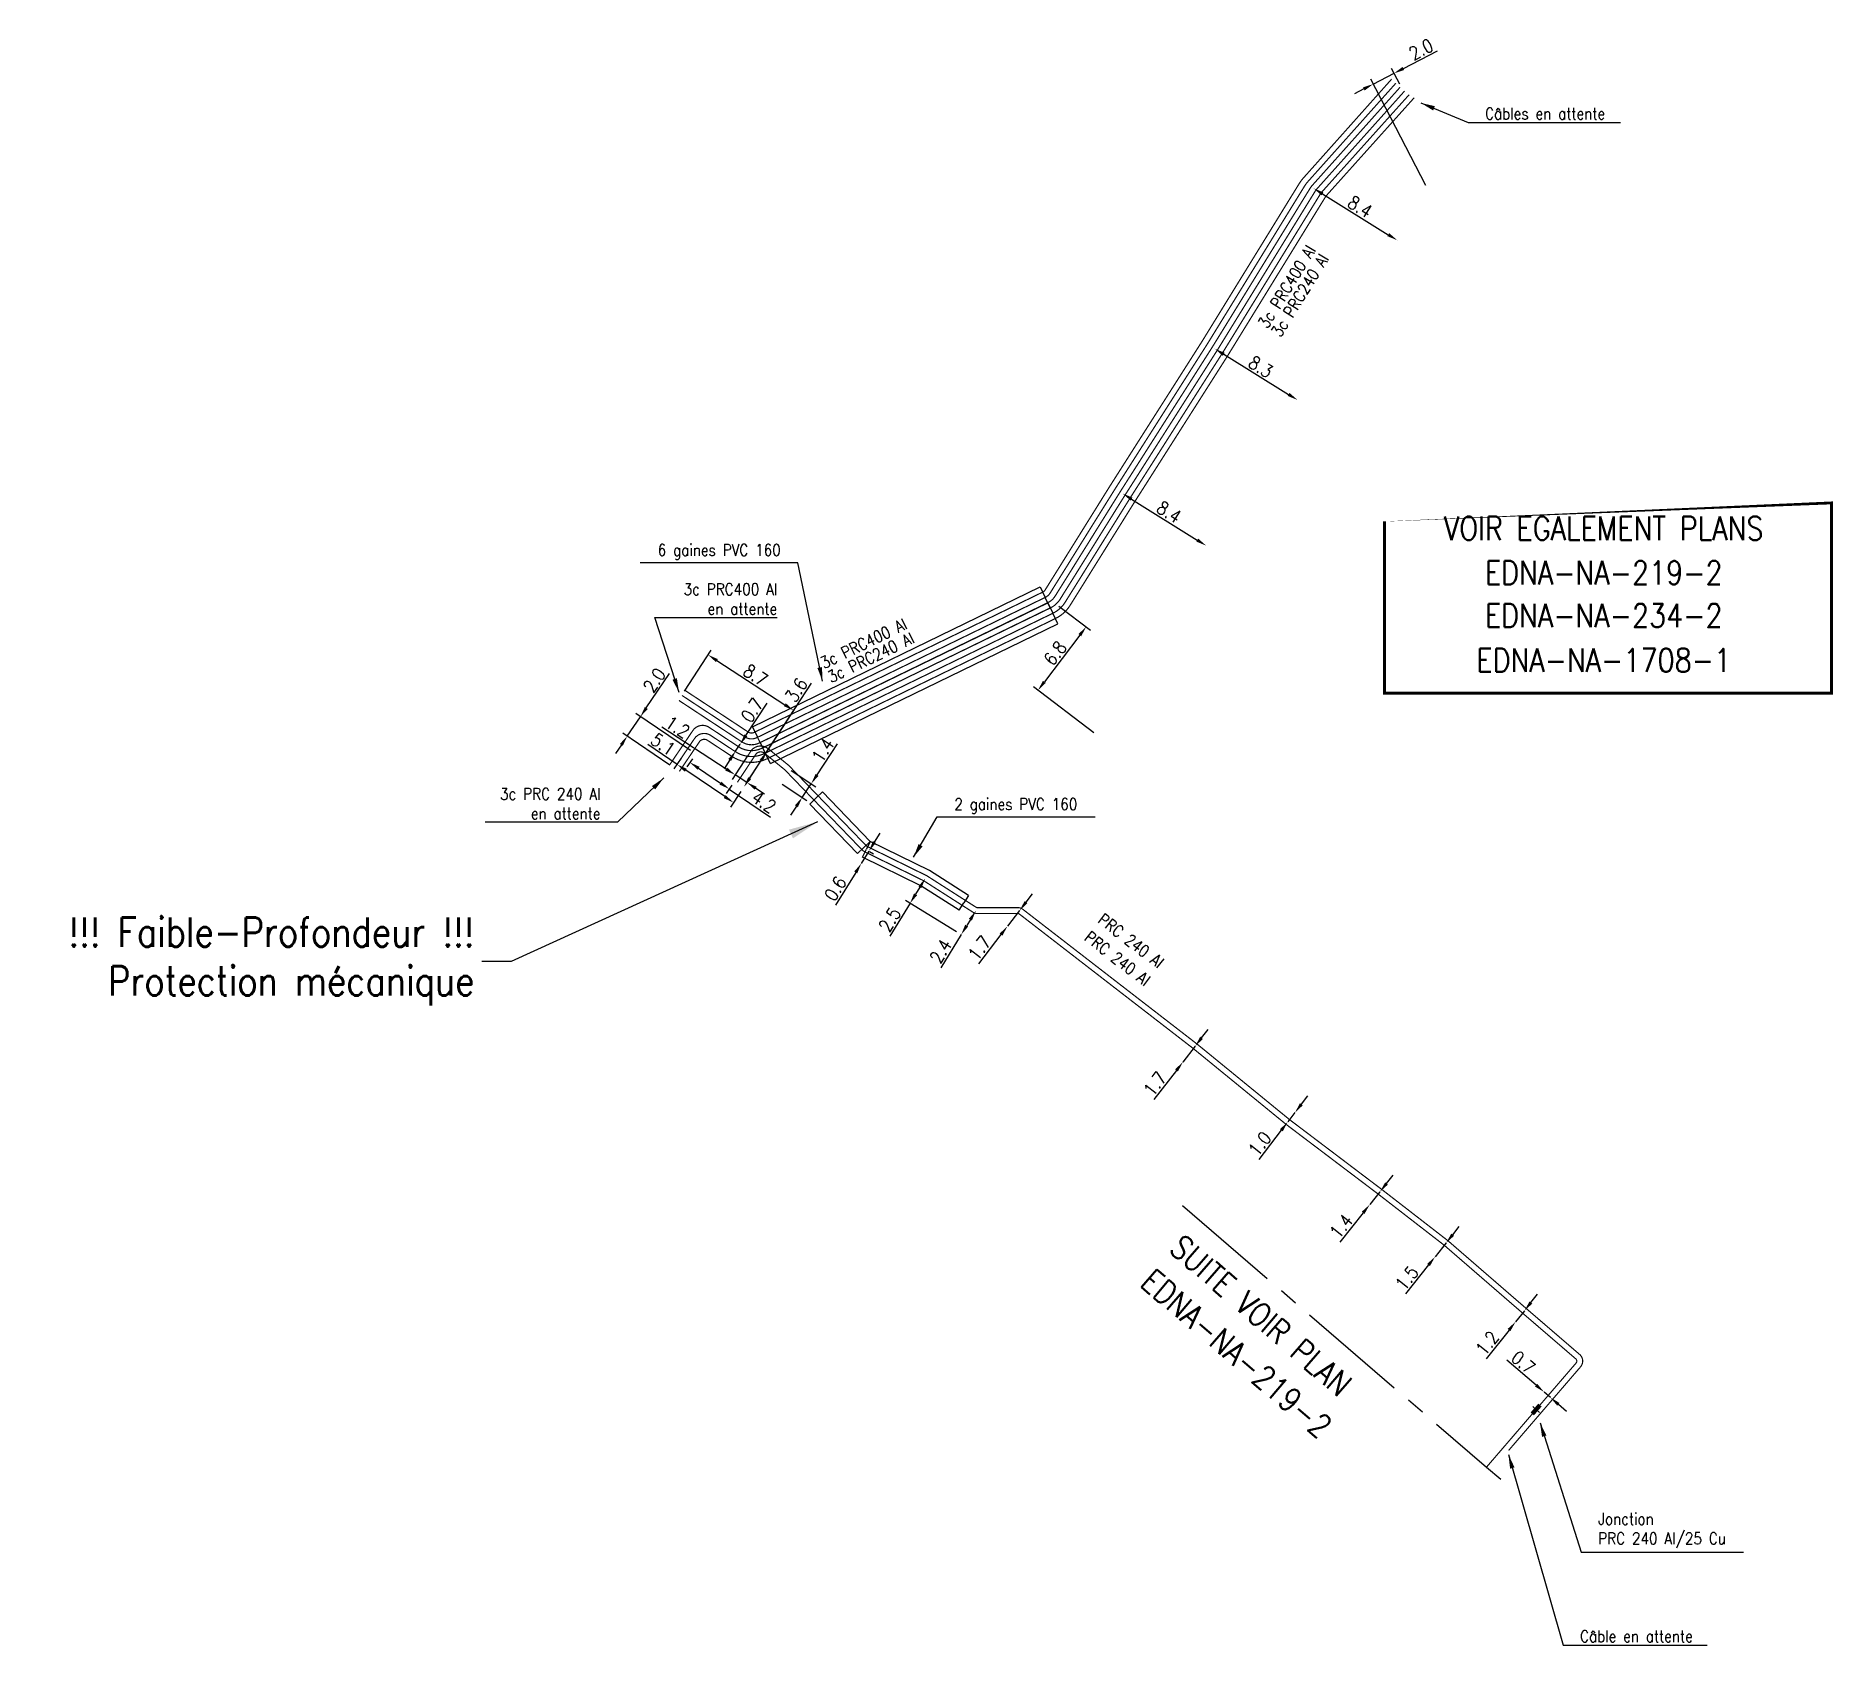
# Model space of a CAD drawing. Header units: millimetres. Extents: x 184513 to 185000, y 128010 to 129000.
# Drawn here: x 184676.5 to 184829.7, y 128564.2 to 128701.4 of the extents above; entities that cross this region are included whole.
import ezdxf
from ezdxf.enums import TextEntityAlignment as Align

# ---------------------------------------------------------------- set-up
doc = ezdxf.new("R2010")
doc.units = ezdxf.units.MM
doc.header["$PDMODE"] = 34
doc.linetypes.add('CENTER2', pattern=[28.575000000000003, 19.05, -3.175, 3.175, -3.175])
doc.layers.get('0').update_dxf_attribs({"linetype": 'CONTINUOUS'})
doc.layers.get('DEFPOINTS').update_dxf_attribs({"linetype": 'CONTINUOUS'})
for name, color, linetype in [('M_120', 5, 'M_ST_13'), ('M_300', 7, 'CONTINUOUS'), ('M_400', 7, 'CONTINUOUS'), ('M_420', 7, 'CONTINUOUS'), ('M_930', 7, 'CONTINUOUS')]:
    doc.layers.add(name, color=color, linetype=linetype)
doc.styles.get("Standard").update_dxf_attribs({"font": 'romans.shx', "width": 0.85})
doc.linetypes.add('M_ST_13', pattern='A,5,-0.3,["oo",Standard,S=1.5,R=0,X=0,Y=-0.5],-3', length=8.3)
doc.dimstyles.get("Standard").update_dxf_attribs({"dimtxt": 1.5, "dimasz": 1.2, "dimexe": 0.625, "dimexo": 0.625, "dimgap": 0.25, "dimtad": 1, "dimdec": 1, "dimzin": 0, "dimdsep": 46, "dimtxsty": 'Standard', "dimcen": -0.5, "dimadec": 0, "dimazin": 0, "dimtfac": 1, "dimtdec": 1, "dimtmove": 0, "dimatfit": 3, "dimfxl": 0, "dimtolj": 1, "dimtzin": 0, "dimarcsym": 0})

msp = doc.modelspace()

# ---------------------------------------------------------------- texts
at = {"layer": 'M_120', "width": 0.85}
for s, rotation, p in [('3c PRC400 Al', 58.37980442349467, (184781.5223730747, 128676.3637888749)), ('3c PRC240 Al', 58.37980442349467, (184782.6368313731, 128675.6279097326)), ('3c PRC400 Al', 25.93333077135382, (184743.7257196004, 128647.4130988602)), ('3c PRC240 Al', 25.93333077135382, (184744.341333331, 128646.2172309846))]:
    msp.add_text(s, height=1, rotation=rotation, dxfattribs=at).set_placement(p)
for p in [(184769.8906971783, 128624.2582159414), (184768.7364948787, 128622.7460935482)]:
    msp.add_text('PRC 240 Al', height=1, rotation=322.2800055036604, dxfattribs=at).set_placement(p, align=Align.MIDDLE)
at = {"layer": 'M_120', "linetype": 'Continuous', "char_height": 1}
for s, insert, attachment_point in [('Câbles en attente', (184800.0817211017, 128694.7797733845), 4), ('3c PRC400 Al\\Pen attente', (184739.7391698813, 128653.3939705635), 6), ('3c PRC 240 Al\\Pen attente', (184724.6697193241, 128635.942649578), 6), ('Câble en attente', (184808.1802783462, 128564.9574639312), 4)]:
    msp.add_mtext(s, dxfattribs=dict(at, insert=insert, attachment_point=attachment_point))
at = {"layer": 'M_300', "linetype": 'Continuous', "insert": (184809.7246604124, 128573.9667987703), "char_height": 1, "attachment_point": 4}
msp.add_mtext('Jonction\\PPRC 240 Al/25 Cu', dxfattribs=at)
at = {"layer": 'M_400', "char_height": 1}
for s, insert, attachment_point in [('6 gaines PVC 160 ', (184740.0404487178, 128657.4036628726), 6), ('2 gaines PVC 160 ', (184754.8343596739, 128635.7383218565), 4)]:
    msp.add_mtext(s, dxfattribs=dict(at, insert=insert, attachment_point=attachment_point))
at = {"layer": 'M_420', "insert": (184713.9305475539, 128622.4956645324), "char_height": 2.5, "attachment_point": 6}
msp.add_mtext('!!! Faible-Profondeur !!!\\PProtection mécanique', dxfattribs=at)
at = {"layer": 'M_930', "width": 0.85}
for s, p in [('VOIR EGALEMENT PLANS', (184810.1997903512, 128658.4140670287)), ('EDNA-NA-219-2', (184810.1997903512, 128654.6376137316)), ('EDNA-NA-234-2', (184810.1997903512, 128650.9850738849)), ('EDNA-NA-1708-1', (184810.1997903512, 128647.1686711047))]:
    msp.add_text(s, height=2, dxfattribs=at).set_placement(p, align=Align.CENTER)
for s, p in [('SUITE VOIR PLAN', (184780.3270494985, 128591.5355038639)), ('EDNA-NA-219-2', (184778.238590201, 128588.3033245801))]:
    msp.add_text(s, height=2, rotation=319.289766848465, dxfattribs=at).set_placement(p, align=Align.CENTER)

# ---------------------------------------------------------------- blocks, each defined once
blk = doc.blocks.new('*D94')
at = {"layer": 'DEFPOINTS', "color": 0, "linetype": 'Continuous', "transparency": 16777216}
for p in [(184805.1187001866, 128585.776151054), (184805.1187001866, 128585.776151054), (184805.6493126872, 128585.3195873955)]:
    blk.add_point(p, dxfattribs=at)
at = {"layer": 'M_120', "color": 0, "linetype": 'Continuous', "lineweight": -2, "transparency": 16777216}
for p, q in [((184804.4364841145, 128586.3631614722), (184801.9512684233, 128588.5015565667)), ((184805.6493126872, 128585.3195873955), (184805.1187001866, 128585.776151054)), ((184806.3315287592, 128584.7325769774), (184807.0137448313, 128584.1455665593))]:
    blk.add_line(p, q, dxfattribs=at)
at = {"layer": 'M_120', "color": 0, "linetype": 'Continuous', "transparency": 16777216}
for points in [[(184804.5343191842, 128586.4768641508), (184804.3386490449, 128586.2494587935), (184805.1187001866, 128585.776151054)], [(184806.4293638289, 128584.846279656), (184806.2336936896, 128584.6188742987), (184805.6493126872, 128585.3195873955)]]:
    blk.add_solid(points, dxfattribs=at)
at = {"layer": 'M_120', "color": 0, "linetype": 'Continuous', "transparency": 16777216, "insert": (184803.3419435813, 128588.2943776219), "char_height": 1.125, "attachment_point": 5, "rotation": 319.2897668463485}
blk.add_mtext('\\A1;0.7', dxfattribs=at)
blk = doc.blocks.new('*D95')
at = {"layer": 'DEFPOINTS', "color": 0, "linetype": 'Continuous', "transparency": 16777216}
for p in [(184802.6847, 128591.7702), (184802.6847, 128591.7702), (184803.4329693654, 128592.7083326969)]:
    blk.add_point(p, dxfattribs=at)
at = {"layer": 'M_120', "color": 0, "linetype": 'Continuous', "lineweight": -2, "transparency": 16777216}
for p, q in [((184803.9941713893, 128593.4119322196), (184804.5553734133, 128594.1155317422)), ((184803.4329693653, 128592.7083326969), (184802.6847, 128591.7702)), ((184802.123497976, 128591.0666004774), (184800.1643016243, 128588.6102842868))]:
    blk.add_line(p, q, dxfattribs=at)
at = {"layer": 'M_120', "color": 0, "linetype": 'Continuous', "transparency": 16777216}
for points in [[(184803.8769048022, 128593.5054658903), (184804.1114379764, 128593.3183985489), (184803.4329693653, 128592.7083326969)], [(184802.0062313889, 128591.1601341481), (184802.2407645631, 128590.9730668067), (184802.6847, 128591.7702)]]:
    blk.add_solid(points, dxfattribs=at)
at = {"layer": 'M_120', "color": 0, "linetype": 'Continuous', "transparency": 16777216, "insert": (184800.2769658526, 128589.9543109741), "char_height": 1.125, "attachment_point": 5, "rotation": 51.42358775063125}
blk.add_mtext('\\A1;1.2', dxfattribs=at)
blk = doc.blocks.new('*D96')
at = {"layer": 'DEFPOINTS', "color": 0, "linetype": 'Continuous', "transparency": 16777216}
for p in [(184796.7599367067, 128598.4867658711), (184795.8246, 128597.3141), (184795.8246, 128597.3141)]:
    blk.add_point(p, dxfattribs=at)
at = {"layer": 'M_120', "color": 0, "linetype": 'Continuous', "lineweight": -2, "transparency": 16777216}
for p, q in [((184797.3211387307, 128599.1903653937), (184797.8823407547, 128599.8939649164)), ((184796.7599367067, 128598.4867658711), (184795.8246, 128597.3141)), ((184795.263397976, 128596.6105004774), (184793.3042016242, 128594.1541842868))]:
    blk.add_line(p, q, dxfattribs=at)
at = {"layer": 'M_120', "color": 0, "linetype": 'Continuous', "transparency": 16777216}
for points in [[(184797.2038721436, 128599.2838990644), (184797.4384053178, 128599.0968317231), (184796.7599367067, 128598.4867658711)], [(184795.1461313889, 128596.7040341481), (184795.3806645631, 128596.5169668068), (184795.8246, 128597.3141)]]:
    blk.add_solid(points, dxfattribs=at)
at = {"layer": 'M_120', "color": 0, "linetype": 'Continuous', "transparency": 16777216, "insert": (184793.4168658526, 128595.4982109741), "char_height": 1.125, "attachment_point": 5, "rotation": 51.42358774955007}
blk.add_mtext('\\A1;1.5', dxfattribs=at)
blk = doc.blocks.new('*D97')
at = {"layer": 'DEFPOINTS', "color": 0, "linetype": 'Continuous', "transparency": 16777216}
for p in [(184791.1218638131, 128602.8557017959), (184790.2489, 128601.7612), (184790.2489, 128601.7612)]:
    blk.add_point(p, dxfattribs=at)
at = {"layer": 'M_120', "color": 0, "linetype": 'Continuous', "lineweight": -2, "transparency": 16777216}
for p, q in [((184791.6830548358, 128603.5593100932), (184792.2442458584, 128604.2629183905)), ((184791.1218638131, 128602.8557017959), (184790.2489, 128601.7612)), ((184789.6877089773, 128601.0575917027), (184787.7001574386, 128598.5656456496))]:
    blk.add_line(p, q, dxfattribs=at)
at = {"layer": 'M_120', "color": 0, "linetype": 'Continuous', "transparency": 16777216}
for points in [[(184791.5657867862, 128603.6528419303), (184791.8003228853, 128603.465778256), (184791.1218638131, 128602.8557017959)], [(184789.5704409278, 128601.1511235398), (184789.8049770269, 128600.9640598656), (184790.2489, 128601.7612)]]:
    blk.add_solid(points, dxfattribs=at)
at = {"layer": 'M_120', "color": 0, "linetype": 'Continuous', "transparency": 16777216, "insert": (184787.8269974489, 128599.9274737131), "char_height": 1.125, "attachment_point": 5, "rotation": 51.42448360826458}
blk.add_mtext('\\A1;1.4', dxfattribs=at)
blk = doc.blocks.new('*D98')
at = {"layer": 'DEFPOINTS', "color": 0, "linetype": 'Continuous', "transparency": 16777216}
for p in [(184783.2620023589, 128608.80701326), (184783.8728, 128609.5988), (184783.8728, 128609.5988)]:
    blk.add_point(p, dxfattribs=at)
at = {"layer": 'M_120', "color": 0, "linetype": 'Continuous', "lineweight": -2, "transparency": 16777216}
for p, q in [((184784.422517877, 128610.311408066), (184784.972235754, 128611.024016132)), ((184783.8728, 128609.5988), (184783.2620023589, 128608.8070132601)), ((184782.7122844819, 128608.0944051941), (184780.7931801078, 128605.6066395351))]:
    blk.add_line(p, q, dxfattribs=at)
at = {"layer": 'M_120', "color": 0, "linetype": 'Continuous', "transparency": 16777216}
for points in [[(184784.303749866, 128610.4030277121), (184784.541285888, 128610.2197884198), (184783.8728, 128609.5988)], [(184782.5935164709, 128608.1860248402), (184782.8310524929, 128608.0027855479), (184783.2620023589, 128608.8070132601)]]:
    blk.add_solid(points, dxfattribs=at)
at = {"layer": 'M_120', "color": 0, "linetype": 'Continuous', "transparency": 16777216, "insert": (184780.8840333014, 128606.9523165624), "char_height": 1.125, "attachment_point": 5, "rotation": 52.352800018398746}
blk.add_mtext('\\A1;1.0', dxfattribs=at)
blk = doc.blocks.new('*D99')
at = {"layer": 'DEFPOINTS', "color": 0, "linetype": 'Continuous', "transparency": 16777216}
for p in [(184775.3643848393, 128615.2601061593), (184774.3260295301, 128613.9140681762), (184774.3260295301, 128613.9140681762)]:
    blk.add_point(p, dxfattribs=at)
at = {"layer": 'M_120', "color": 0, "linetype": 'Continuous', "lineweight": -2, "transparency": 16777216}
for p, q in [((184775.9141023559, 128615.9727145033), (184776.4638198726, 128616.6853228473)), ((184775.3643848393, 128615.2601061593), (184774.3260295301, 128613.9140681762)), ((184773.7763120135, 128613.2014598322), (184771.8572088975, 128610.7136932027))]:
    blk.add_line(p, q, dxfattribs=at)
at = {"layer": 'M_120', "color": 0, "linetype": 'Continuous', "transparency": 16777216}
for points in [[(184775.7953342986, 128616.0643340894), (184776.0328704133, 128615.8810949172), (184775.3643848393, 128615.2601061593)], [(184773.6575439562, 128613.2930794183), (184773.8950800709, 128613.1098402461), (184774.3260295301, 128613.9140681762)]]:
    blk.add_solid(points, dxfattribs=at)
at = {"layer": 'M_120', "color": 0, "linetype": 'Continuous', "transparency": 16777216, "insert": (184771.9480614105, 128612.0593702759), "char_height": 1.125, "attachment_point": 5, "rotation": 52.35282899384821}
blk.add_mtext('\\A1;1.7', dxfattribs=at)
blk = doc.blocks.new('*D100')
at = {"layer": 'DEFPOINTS', "color": 0, "linetype": 'Continuous', "transparency": 16777216}
for p in [(184760.4015553091, 128626.8330379831), (184759.3632, 128625.487), (184759.3632, 128625.487)]:
    blk.add_point(p, dxfattribs=at)
at = {"layer": 'M_120', "color": 0, "linetype": 'Continuous', "lineweight": -2, "transparency": 16777216}
for p, q in [((184760.4015553092, 128626.8330379831), (184759.3632, 128625.487)), ((184760.9512728258, 128627.5456463271), (184761.5009903424, 128628.258254671)), ((184758.8134824834, 128624.774391656), (184756.8943793674, 128622.2866250266))]:
    blk.add_line(p, q, dxfattribs=at)
at = {"layer": 'M_120', "color": 0, "linetype": 'Continuous', "transparency": 16777216}
for points in [[(184760.8325047684, 128627.6372659132), (184761.0700408831, 128627.454026741), (184760.4015553092, 128626.8330379831)], [(184758.6947144261, 128624.8660112421), (184758.9322505408, 128624.6827720699), (184759.3632, 128625.487)]]:
    blk.add_solid(points, dxfattribs=at)
at = {"layer": 'M_120', "color": 0, "linetype": 'Continuous', "transparency": 16777216, "insert": (184756.9852318804, 128623.6323020998), "char_height": 1.125, "attachment_point": 5, "rotation": 52.35282899420328}
blk.add_mtext('\\A1;1.7', dxfattribs=at)
blk = doc.blocks.new('*D101')
at = {"layer": 'DEFPOINTS', "color": 0, "linetype": 'Continuous', "transparency": 16777216}
for p in [(184756.6762892652, 128626.8229471758), (184755.4228, 128624.7763), (184755.4228000001, 128624.7763)]:
    blk.add_point(p, dxfattribs=at)
at = {"layer": 'M_120', "color": 0, "linetype": 'Continuous', "lineweight": -2, "transparency": 16777216}
for p, q in [((184756.2062307908, 128626.0554544848), (184755.8928584745, 128625.5437926909)), ((184755.4228000001, 128624.7763), (184753.6866614084, 128621.9416022933))]:
    blk.add_line(p, q, dxfattribs=at)
at = {"layer": 'M_120', "color": 0, "linetype": 'Continuous', "transparency": 16777216}
for points in [[(184756.0783153423, 128626.1337975639), (184756.3341462392, 128625.9771114058), (184756.6762892652, 128626.8229471757)], [(184755.764943026, 128625.62213577), (184756.020773923, 128625.4654496118), (184755.4228000001, 128624.7763)]]:
    blk.add_solid(points, dxfattribs=at)
at = {"layer": 'M_120', "color": 0, "linetype": 'Continuous', "transparency": 16777216, "insert": (184753.6801242246, 128623.3669201966), "char_height": 1.125, "attachment_point": 5, "rotation": 58.514202639272085}
blk.add_mtext('\\A1;2.4', dxfattribs=at)
blk = doc.blocks.new('*D102')
at = {"layer": 'DEFPOINTS', "color": 0, "linetype": 'Continuous', "transparency": 16777216}
for p in [(184752.3686730929, 128629.5784541806), (184751.0629551088, 128627.4465300397), (184755.4228000002, 128624.7763000003)]:
    blk.add_point(p, dxfattribs=at)
at = {"layer": 'M_120', "color": 0, "linetype": 'Continuous', "lineweight": -2, "transparency": 16777216}
for p, q in [((184751.8986146185, 128628.8109614897), (184751.5330135832, 128628.2140227306)), ((184751.0629551088, 128627.4465300397), (184749.3505992374, 128624.6506638079)), ((184755.0230642236, 128625.0211221224), (184750.6632193322, 128627.6913521618))]:
    blk.add_line(p, q, dxfattribs=at)
at = {"layer": 'M_120', "color": 0, "linetype": 'Continuous', "transparency": 16777216}
for points in [[(184751.77069917, 128628.8893045687), (184752.026530067, 128628.7326184106), (184752.3686730929, 128629.5784541806)], [(184751.4050981347, 128628.2923658096), (184751.6609290317, 128628.1356796515), (184751.0629551088, 128627.4465300397)]]:
    blk.add_solid(points, dxfattribs=at)
at = {"layer": 'M_120', "color": 0, "linetype": 'Continuous', "transparency": 16777216, "insert": (184749.3321706933, 128626.0565659734), "char_height": 1.125, "attachment_point": 5, "rotation": 58.51420264097286}
blk.add_mtext('\\A1;2.5', dxfattribs=at)
blk = doc.blocks.new('*D103')
at = {"layer": 'DEFPOINTS', "color": 0, "linetype": 'Continuous', "transparency": 16777216}
for p in [(184747.2202648781, 128632.1076978506), (184746.905, 128630.8472), (184746.905, 128630.8472)]:
    blk.add_point(p, dxfattribs=at)
at = {"layer": 'M_120', "color": 0, "linetype": 'Continuous', "lineweight": -2, "transparency": 16777216}
for p, q in [((184748.0284581194, 128632.6663780783), (184748.5013554374, 128633.4321248554)), ((184747.5555608014, 128631.9006313012), (184746.905, 128630.8472)), ((184747.6190913245, 128631.8613971642), (184747.9543872479, 128631.6543306147)), ((184746.4321026821, 128630.0814532229), (184744.7094053095, 128627.2919471063))]:
    blk.add_line(p, q, dxfattribs=at)
at = {"layer": 'M_120', "color": 0, "linetype": 'Continuous', "transparency": 16777216}
for points in [[(184747.9008336565, 128632.745194298), (184748.1560825823, 128632.5875618586), (184747.5555608014, 128631.9006313012)], [(184746.3044782192, 128630.1602694426), (184746.5597271449, 128630.0026370033), (184746.905, 128630.8472)]]:
    blk.add_solid(points, dxfattribs=at)
at = {"layer": 'M_120', "color": 0, "linetype": 'Continuous', "transparency": 16777216, "insert": (184744.6961830225, 128628.6979078743), "char_height": 1.125, "attachment_point": 5, "rotation": 58.30203282421232}
blk.add_mtext('\\A1;0.6', dxfattribs=at)
blk = doc.blocks.new('*D104')
at = {"layer": 'DEFPOINTS', "color": 0, "linetype": 'Continuous', "transparency": 16777216}
for p in [(184739.7757, 128637.853), (184740.5456102623, 128639.0222896084), (184741.8690723286, 128636.4746341725)]:
    blk.add_point(p, dxfattribs=at)
at = {"layer": 'M_120', "color": 0, "linetype": 'Continuous', "lineweight": -2, "transparency": 16777216}
for p, q in [((184743.1339249023, 128638.3956099576), (184744.8868455887, 128641.0578318337)), ((184740.167203217, 128637.5952175461), (184742.2605755457, 128636.2168517186)), ((184740.9371134793, 128638.7645071545), (184743.0304858079, 128637.386141327)), ((184741.8690723286, 128636.4746341725), (184742.6389825909, 128637.6439237809)), ((184741.3741300171, 128635.7229479957), (184740.8791877057, 128634.971261819))]:
    blk.add_line(p, q, dxfattribs=at)
at = {"layer": 'M_120', "color": 0, "linetype": 'Continuous', "transparency": 16777216}
for points in [[(184743.0086438729, 128638.4781003429), (184743.2592059318, 128638.3131195724), (184742.6389825909, 128637.6439237809)], [(184741.2488489877, 128635.805438381), (184741.4994110466, 128635.6404576105), (184741.8690723286, 128636.4746341725)]]:
    blk.add_solid(points, dxfattribs=at)
at = {"layer": 'M_120', "color": 0, "linetype": 'Continuous', "transparency": 16777216, "insert": (184743.6314512539, 128640.5150159103), "char_height": 1.125, "attachment_point": 5, "rotation": 56.637384337094}
blk.add_mtext('\\A1;1.4', dxfattribs=at)
blk = doc.blocks.new('*D105')
at = {"layer": 'DEFPOINTS', "color": 0, "linetype": 'Continuous', "transparency": 16777216}
for p in [(184738.8646710548, 128640.3840700579), (184736.904163969, 128637.3647304004), (184736.904163969, 128637.3647304005)]:
    blk.add_point(p, dxfattribs=at)
at = {"layer": 'M_120', "color": 0, "linetype": 'Continuous', "lineweight": -2, "transparency": 16777216}
for p, q in [((184738.8646710547, 128640.3840700579), (184742.6515645214, 128646.2161926274)), ((184737.3942907404, 128638.1195653148), (184738.3745442833, 128639.6292351436))]:
    blk.add_line(p, q, dxfattribs=at)
at = {"layer": 'M_120', "color": 0, "linetype": 'Continuous', "transparency": 16777216}
for points in [[(184738.2487384643, 128639.7109229388), (184738.5003501023, 128639.5475473484), (184738.8646710547, 128640.3840700579)], [(184737.2684849214, 128638.2012531101), (184737.5200965595, 128638.0378775196), (184736.904163969, 128637.3647304005)]]:
    blk.add_solid(points, dxfattribs=at)
at = {"layer": 'M_120', "color": 0, "linetype": 'Continuous', "transparency": 16777216, "insert": (184741.3748679067, 128645.627171181), "char_height": 1.125, "attachment_point": 5, "rotation": 57.00367085076152}
blk.add_mtext('\\A1;3.6', dxfattribs=at)
blk = doc.blocks.new('*D106')
at = {"layer": 'DEFPOINTS', "color": 0, "linetype": 'Continuous', "transparency": 16777216}
for p in [(184732.2908045712, 128639.4631642452), (184732.7663479755, 128640.1656799662), (184736.1330728808, 128637.9016404192)]:
    blk.add_point(p, dxfattribs=at)
at = {"layer": 'M_120', "color": 0, "linetype": 'Continuous', "lineweight": -2, "transparency": 16777216}
for p, q in [((184732.5035846294, 128639.7775021893), (184732.0280412251, 128639.0749864683)), ((184733.0361059027, 128638.9586586208), (184734.9052896593, 128637.6933801644)), ((184735.8703095347, 128637.5134626423), (184735.3878276449, 128636.8006967631)), ((184735.650590991, 128637.1888745399), (184739.1727094952, 128634.8046998175))]:
    blk.add_line(p, q, dxfattribs=at)
at = {"layer": 'M_120', "color": 0, "linetype": 'Continuous', "transparency": 16777216}
for points in [[(184733.1201901735, 128639.0828755094), (184732.952021632, 128638.8344417322), (184732.2908045712, 128639.4631642452)], [(184734.9893739301, 128637.817597053), (184734.8212053886, 128637.5691632758), (184735.650590991, 128637.1888745399)]]:
    blk.add_solid(points, dxfattribs=at)
at = {"layer": 'M_120', "color": 0, "linetype": 'Continuous', "transparency": 16777216, "insert": (184738.608268375, 128636.0924524071), "char_height": 1.125, "attachment_point": 5, "rotation": 325.90534079313517}
blk.add_mtext('\\A1;4.2', dxfattribs=at)
blk = doc.blocks.new('M_300_04')
at = {"color": 0, "linetype": 'Continuous'}
blk.add_line((0, 0.375), (0, -0.375), dxfattribs=at)
blk.add_solid([(-0.5, 0.1875), (-0.5, -0.1875), (0.5, 0.1875), (0.5, -0.1875)], dxfattribs=at)
at = {"color": 0, "linetype": 'Continuous', "width": 0.75, "flags": 3}
for tag, p in [('DEF_LEG', (0, -5)), ('DEF_COUP', (0.02301716084710392, -7.004605289402619)), ('DEF_TYPE', (0, -9))]:
    blk.add_attdef(tag, text='', height=1.2, dxfattribs=at).set_placement(p, align=Align.MIDDLE)
blk = doc.blocks.new('*D107')
at = {"layer": 'DEFPOINTS', "color": 0, "linetype": 'Continuous', "transparency": 16777216}
for p in [(184736.5761336488, 128641.0077764936), (184736.1911785176, 128640.4231316895), (184736.1911785174, 128640.4231316897)]:
    blk.add_point(p, dxfattribs=at)
at = {"layer": 'M_120', "color": 0, "linetype": 'Continuous', "lineweight": -2, "transparency": 16777216}
for p, q in [((184737.07107596, 128641.7594626705), (184738.8740800947, 128644.4977480286)), ((184735.7996753006, 128640.6809141434), (184735.7996753003, 128640.6809141436)), ((184736.1846304318, 128641.2655589475), (184736.1846304315, 128641.2655589477)), ((184736.1911785174, 128640.4231316897), (184736.5761336485, 128641.0077764938)), ((184735.6962362059, 128639.6714455129), (184735.2012938944, 128638.9197593362))]:
    blk.add_line(p, q, dxfattribs=at)
at = {"layer": 'M_120', "color": 0, "linetype": 'Continuous', "transparency": 16777216}
for points in [[(184736.9457949306, 128641.8419530558), (184737.1963569894, 128641.6769722853), (184736.5761336485, 128641.0077764938)], [(184735.5709551764, 128639.7539358982), (184735.8215172353, 128639.5889551277), (184736.1911785174, 128640.4231316897)]]:
    blk.add_solid(points, dxfattribs=at)
at = {"layer": 'M_120', "color": 0, "linetype": 'Continuous', "transparency": 16777216, "insert": (184737.5936440358, 128643.9169003642), "char_height": 1.125, "attachment_point": 5, "rotation": 56.637384333137675}
blk.add_mtext('\\A1;0.7', dxfattribs=at)
blk = doc.blocks.new('*D108')
at = {"layer": 'DEFPOINTS', "color": 0, "linetype": 'Continuous', "transparency": 16777216}
for p in [(184763.3766293862, 128653.0778780677), (184761.9687667735, 128645.6098407486), (184767.1078, 128641.7098)]:
    blk.add_point(p, dxfattribs=at)
at = {"layer": 'M_120', "color": 0, "linetype": 'Continuous', "lineweight": -2, "transparency": 16777216}
for p, q in [((184763.7500272, 128652.7945044008), (184766.452971915, 128650.7432247019)), ((184765.5354966607, 128650.3096745661), (184762.5128442139, 128646.3267645513)), ((184766.7344021861, 128641.9931736669), (184761.5953689596, 128645.8932144155))]:
    blk.add_line(p, q, dxfattribs=at)
at = {"layer": 'M_120', "color": 0, "linetype": 'Continuous', "transparency": 16777216}
for points in [[(184765.4160093602, 128650.4003541395), (184765.6549839611, 128650.2189949927), (184766.0795741011, 128651.0265983688)], [(184762.3933569135, 128646.4174441247), (184762.6323315144, 128646.2360849779), (184761.9687667735, 128645.6098407486)]]:
    blk.add_solid(points, dxfattribs=at)
at = {"layer": 'M_120', "color": 0, "linetype": 'Continuous', "transparency": 16777216, "insert": (184763.426733935, 128648.7716174257), "char_height": 1.125, "attachment_point": 5, "rotation": 52.80493619103666}
blk.add_mtext('\\A1;6.8', dxfattribs=at)
blk = doc.blocks.new('*D109')
at = {"layer": 'DEFPOINTS', "color": 0, "linetype": 'Continuous', "transparency": 16777216}
for p in [(184769.1799766943, 128662.38574164), (184776.308, 128657.9415), (184776.308, 128657.9415)]:
    blk.add_point(p, dxfattribs=at)
at = {"layer": 'M_120', "color": 0, "linetype": 'Continuous', "lineweight": -2, "transparency": 16777216}
blk.add_line((184769.9436934771, 128661.9095728929), (184775.5442832173, 128658.4176687472), dxfattribs=at)
at = {"layer": 'M_120', "color": 0, "linetype": 'Continuous', "transparency": 16777216}
for points in [[(184770.023054935, 128662.0368590233), (184769.8643320193, 128661.7822867624), (184769.1799766944, 128662.38574164)], [(184775.6236446751, 128658.5449548776), (184775.4649217594, 128658.2903826167), (184776.308, 128657.9415)]]:
    blk.add_solid(points, dxfattribs=at)
at = {"layer": 'M_120', "color": 0, "linetype": 'Continuous', "transparency": 16777216, "insert": (184773.1407956365, 128660.8000514723), "char_height": 1.125, "attachment_point": 5, "rotation": 328.05692884997916}
blk.add_mtext('\\A1;8.4', dxfattribs=at)
blk = doc.blocks.new('*D110')
at = {"layer": 'DEFPOINTS', "color": 0, "linetype": 'Continuous', "transparency": 16777216}
for p in [(184777.0366251372, 128674.7266610915), (184784.0953, 128670.3603), (184784.0953, 128670.3603)]:
    blk.add_point(p, dxfattribs=at)
at = {"layer": 'M_120', "color": 0, "linetype": 'Continuous', "lineweight": -2, "transparency": 16777216}
blk.add_line((184777.8020236163, 128674.2532002502), (184783.3299015209, 128670.8337608412), dxfattribs=at)
at = {"layer": 'M_120', "color": 0, "linetype": 'Continuous', "transparency": 16777216}
for points in [[(184777.8809337565, 128674.3807666634), (184777.7231134761, 128674.125633837), (184777.0366251372, 128674.7266610915)], [(184783.4088116611, 128670.9613272544), (184783.2509913807, 128670.706194428), (184784.0953, 128670.3603)]]:
    blk.add_solid(points, dxfattribs=at)
at = {"layer": 'M_120', "color": 0, "linetype": 'Continuous', "transparency": 16777216, "insert": (184780.9605132696, 128673.1813126116), "char_height": 1.125, "attachment_point": 5, "rotation": 328.25985850580565}
blk.add_mtext('\\A1;8.3', dxfattribs=at)
blk = doc.blocks.new('*D111')
at = {"layer": 'DEFPOINTS', "color": 0, "linetype": 'Continuous', "transparency": 16777216}
for p in [(184785.4588738999, 128688.4060248481), (184792.5977837175, 128683.9792916716), (184792.5977837176, 128683.9792916717)]:
    blk.add_point(p, dxfattribs=at)
at = {"layer": 'M_120', "color": 0, "linetype": 'Continuous', "lineweight": -2, "transparency": 16777216}
blk.add_line((184786.2237570947, 128687.9317320079), (184791.8329005228, 128684.453584512), dxfattribs=at)
at = {"layer": 'M_120', "color": 0, "linetype": 'Continuous', "transparency": 16777216}
for points in [[(184786.3028059014, 128688.0592125403), (184786.144708288, 128687.8042514754), (184785.4588738999, 128688.4060248482)], [(184791.9119493295, 128684.5810650445), (184791.7538517161, 128684.3261039795), (184792.5977837176, 128683.9792916717)]]:
    blk.add_solid(points, dxfattribs=at)
at = {"layer": 'M_120', "color": 0, "linetype": 'Continuous', "transparency": 16777216, "insert": (184789.4235728424, 128686.8300609222), "char_height": 1.125, "attachment_point": 5, "rotation": 328.197556208281}
blk.add_mtext('\\A1;8.4', dxfattribs=at)
blk = doc.blocks.new('*D112')
at = {"layer": 'DEFPOINTS', "color": 0, "linetype": 'Continuous', "transparency": 16777216}
for p in [(184731.8263726055, 128640.2206719461), (184736.0060199052, 128636.0379107866), (184736.9041645654, 128637.3647312995)]:
    blk.add_point(p, dxfattribs=at)
at = {"layer": 'M_120', "color": 0, "linetype": 'Continuous', "lineweight": -2, "transparency": 16777216}
for p, q in [((184731.1980688426, 128639.292484809), (184728.709294753, 128640.9771732334)), ((184731.5636092594, 128639.8324941692), (184730.9353054966, 128638.9043070322)), ((184735.2607185735, 128636.542416411), (184731.9433701743, 128638.7879791846)), ((184736.6414012194, 128636.9765535226), (184735.7432565591, 128635.6497330097))]:
    blk.add_line(p, q, dxfattribs=at)
at = {"layer": 'M_120', "color": 0, "linetype": 'Continuous', "transparency": 16777216}
for points in [[(184732.027454445, 128638.9121960733), (184731.8592859035, 128638.6637622961), (184731.1980688426, 128639.292484809)], [(184735.3448028442, 128636.6666332996), (184735.1766343028, 128636.4181995224), (184736.0060199052, 128636.0379107866)]]:
    blk.add_solid(points, dxfattribs=at)
at = {"layer": 'M_120', "color": 0, "linetype": 'Continuous', "transparency": 16777216, "insert": (184730.0014524856, 128641.0081662765), "char_height": 1.125, "attachment_point": 5, "rotation": 325.90534079805684}
blk.add_mtext('\\A1;5.1', dxfattribs=at)
blk = doc.blocks.new('*D113')
at = {"layer": 'DEFPOINTS', "color": 0, "linetype": 'Continuous', "transparency": 16777216}
for p in [(184728.0753801652, 128643.3560131972), (184732.7209411765, 128640.2113634309), (184730.9820277739, 128638.973329405)]:
    blk.add_point(p, dxfattribs=at)
at = {"layer": 'M_120', "color": 0, "linetype": 'Continuous', "lineweight": -2, "transparency": 16777216}
for p, q in [((184728.5798857896, 128644.1013145289), (184730.5599664747, 128647.0264687792)), ((184726.9542565556, 128641.6997880157), (184728.0753801652, 128643.3560131972)), ((184732.3327633996, 128640.4741267769), (184727.6872023884, 128643.6187765432)), ((184726.4497509312, 128640.954486684), (184725.9452453069, 128640.2091853524)), ((184730.593849997, 128639.2360927511), (184726.5660787786, 128641.9625513617))]:
    blk.add_line(p, q, dxfattribs=at)
at = {"layer": 'M_120', "color": 0, "linetype": 'Continuous', "transparency": 16777216}
for points in [[(184728.455668901, 128644.1853987996), (184728.7041026782, 128644.0172302581), (184728.0753801652, 128643.3560131972)], [(184726.3255340426, 128641.0385709548), (184726.5739678198, 128640.8704024133), (184726.9542565556, 128641.6997880157)]]:
    blk.add_solid(points, dxfattribs=at)
at = {"layer": 'M_120', "color": 0, "linetype": 'Continuous', "transparency": 16777216, "insert": (184729.2722138852, 128646.4620276589), "char_height": 1.125, "attachment_point": 5, "rotation": 55.90534080140058}
blk.add_mtext('\\A1;2.0', dxfattribs=at)
blk = doc.blocks.new('*D114')
at = {"layer": 'DEFPOINTS', "color": 0, "linetype": 'Continuous', "transparency": 16777216}
for p in [(184790.5485735907, 128697.2935968314), (184793.0253578752, 128696.8558853125), (184795.2454, 128688.2152)]:
    blk.add_point(p, dxfattribs=at)
at = {"layer": 'M_120', "color": 0, "linetype": 'Continuous', "lineweight": -2, "transparency": 16777216}
for p, q in [((184793.1231066245, 128698.6255649056), (184796.0350471078, 128700.1320951023)), ((184795.0300055683, 128688.63153136), (184790.333179159, 128697.7099281913)), ((184790.5485735907, 128697.2935968314), (184792.3237504134, 128698.2120075967)), ((184792.8099634435, 128697.2722166725), (184792.1083559816, 128698.6283389567)), ((184789.7492173796, 128696.8800395225), (184788.9498611685, 128696.4664822136))]:
    blk.add_line(p, q, dxfattribs=at)
at = {"layer": 'M_120', "color": 0, "linetype": 'Continuous', "transparency": 16777216}
for points in [[(184789.6802911615, 128697.0132655576), (184789.8181435978, 128696.7468134873), (184790.5485735907, 128697.2935968314)], [(184793.0541804064, 128698.7587909408), (184793.1920328427, 128698.4923388704), (184792.3237504134, 128698.2120075967)]]:
    blk.add_solid(points, dxfattribs=at)
at = {"layer": 'M_120', "color": 0, "linetype": 'Continuous', "transparency": 16777216, "insert": (184794.634123881, 128700.2517388343), "char_height": 1.125, "attachment_point": 5, "rotation": 27.3553720048793}
blk.add_mtext('\\A1;2.0', dxfattribs=at)
blk = doc.blocks.new('*D115')
at = {"layer": 'DEFPOINTS', "color": 0, "linetype": 'Continuous', "transparency": 16777216}
for p in [(184737.4496834595, 128640.4163824165), (184737.1535265863, 128637.7487690408), (184736.9041639607, 128637.3647304061)]:
    blk.add_point(p, dxfattribs=at)
at = {"layer": 'M_120', "color": 0, "linetype": 'Continuous', "lineweight": -2, "transparency": 16777216}
for p, q in [((184735.3885928523, 128638.8947696516), (184729.8913085189, 128642.4642471243)), ((184737.1944090994, 128640.0232392319), (184735.8881534065, 128638.0114996956)), ((184737.1535265863, 128637.7487690408), (184736.1434277667, 128638.4046428801)), ((184737.1594383208, 128637.7578735906), (184737.4088009464, 128638.1419122253)), ((184737.9083615006, 128637.2586422693), (184738.6631964149, 128636.7685154978))]:
    blk.add_line(p, q, dxfattribs=at)
at = {"layer": 'M_120', "color": 0, "linetype": 'Continuous', "transparency": 16777216}
for points in [[(184735.4702806476, 128639.0205754706), (184735.3069050571, 128638.7689638326), (184736.1434277667, 128638.4046428801)], [(184737.9900492959, 128637.3844480883), (184737.8266737054, 128637.1328364503), (184737.1535265863, 128637.7487690408)]]:
    blk.add_solid(points, dxfattribs=at)
at = {"layer": 'M_120', "color": 0, "linetype": 'Continuous', "transparency": 16777216, "insert": (184731.2399213393, 128642.4828058211), "char_height": 1.125, "attachment_point": 5, "rotation": 327.00367084710604}
blk.add_mtext('\\A1;1.2', dxfattribs=at)
blk = doc.blocks.new('*D116')
at = {"layer": 'DEFPOINTS', "color": 0, "linetype": 'Continuous', "transparency": 16777216}
for p in [(184731.5710525725, 128645.1345930267), (184741.141349762, 128643.890339551), (184736.9041639607, 128637.3647304061)]:
    blk.add_point(p, dxfattribs=at)
at = {"layer": 'M_120', "color": 0, "linetype": 'Continuous', "lineweight": -2, "transparency": 16777216}
for p, q in [((184731.8263269349, 128645.5277362098), (184734.0963115453, 128649.0236962709)), ((184734.5958720946, 128648.1404263121), (184740.3865148504, 128644.3804663267)), ((184737.159438323, 128637.7578735892), (184741.3966241243, 128644.2834827341))]:
    blk.add_line(p, q, dxfattribs=at)
at = {"layer": 'M_120', "color": 0, "linetype": 'Continuous', "transparency": 16777216}
for points in [[(184734.6775598906, 128648.2662321307), (184734.5141842986, 128648.0146204935), (184733.841037183, 128648.6305530878)], [(184740.4682026464, 128644.5062721453), (184740.3048270545, 128644.2546605081), (184741.141349762, 128643.890339551)]]:
    blk.add_solid(points, dxfattribs=at)
at = {"layer": 'M_120', "color": 0, "linetype": 'Continuous', "transparency": 16777216, "insert": (184737.8978241879, 128646.8906495484), "char_height": 1.125, "attachment_point": 5, "rotation": 327.0036705265815}
blk.add_mtext('\\A1;8.7', dxfattribs=at)

# ---------------------------------------------------------------- dimensions: what is measured, and where the dimension line sits
at = {"layer": 'M_120', "linetype": 'Continuous'}
for base, p1, p2, angle, picture, middle in [((184790.5485735907, 128697.2935968314), (184793.0253578752, 128696.8558853125), (184795.2454, 128688.2152), 27.3553720048793, '*D114', (184794.9787549717, 128699.5856086584)), ((184761.9687667735, 128645.6098407486), (184763.3766293862, 128653.0778780677), (184767.1078, 128641.7098), 52.80493619103665, '*D108', (184764.0241704373, 128648.3182195587)), ((184741.141349762, 128643.890339551), (184731.5710525726, 128645.1345930268), (184736.9041639607, 128637.3647304061), 147.0036705265815, '*D116', (184737.4893852082, 128646.2616204554)), ((184728.0753801652, 128643.3560131972), (184730.9820277739, 128638.9733294051), (184732.7209411766, 128640.2113634309), 235.9053408014006, '*D113', (184729.8932983282, 128646.0416063052)), ((184736.904163969, 128637.3647304005), (184738.8646710548, 128640.3840700579), (184736.9041639691, 128637.3647304005), 57.00367085076153, '*D105', (184742.003897002, 128645.2187322048)), ((184736.1911785174, 128640.4231316897), (184736.5761336488, 128641.0077764936), (184736.1911785177, 128640.4231316895), 56.63738433313767, '*D107', (184738.2200491831, 128643.5044484379)), ((184737.1535265863, 128637.7487690408), (184737.4496834595, 128640.4163824165), (184736.9041639607, 128637.3647304061), 147.003670847106, '*D115', (184730.831482363, 128641.8537767259)), ((184741.8690723286, 128636.4746341725), (184740.5456102623, 128639.0222896084), (184739.7757, 128637.853), 56.63738433709399, '*D104', (184744.2578564012, 128640.1025639841)), ((184751.0629551088, 128627.4465300397), (184752.3686730929, 128629.5784541806), (184755.4228000002, 128624.7763000003), 58.51420264097285, '*D102', (184749.9717479357, 128625.664850578)), ((184755.4228000001, 128624.7763), (184756.6762892652, 128626.8229471758), (184755.4228, 128624.7763), 58.51420263927209, '*D101', (184754.319701467, 128622.9752048012)), ((184759.3632, 128625.487), (184760.4015553091, 128626.8330379831), (184759.3632, 128625.487), 52.35282899420328, '*D100', (184757.5790721671, 128623.1742041693)), ((184774.3260295301, 128613.9140681762), (184775.3643848393, 128615.2601061593), (184774.3260295301, 128613.9140681761), 52.35282899384821, '*D99', (184772.5419016972, 128611.6012723454)), ((184783.8728, 128609.5988), (184783.2620023589, 128608.8070132601), (184783.8728, 128609.5988), 232.3528000183987, '*D98', (184781.4778733563, 128606.4942183316)), ((184790.2489, 128601.7612), (184791.1218638131, 128602.8557017958), (184790.2489, 128601.7612), 51.42448360826457, '*D97', (184788.4133376966, 128599.4598145275)), ((184795.8246, 128597.3141), (184796.7599367067, 128598.4867658711), (184795.8246, 128597.3141), 51.42358774955007, '*D96', (184794.0031987881, 128595.0305426208)), ((184802.6847, 128591.7702), (184803.4329693654, 128592.7083326969), (184802.6847, 128591.7702), 51.42358775063124, '*D95', (184800.8632987881, 128589.4866426208)), ((184805.1187001866, 128585.776151054), (184805.6493126872, 128585.3195873955), (184805.1187001866, 128585.776151054), 319.2897668463485, '*D94', (184802.8527682329, 128587.7258642285))]:
    dim = msp.add_linear_dim(base=base, p1=p1, p2=p2, angle=angle, dimstyle='Standard', override={"dimscale": 0.75}, dxfattribs=at)
    dim.commit()
    dim.dimension.update_dxf_attribs({"geometry": picture, "text_midpoint": middle, "dimtype": 160})
for base, p1, p2, angle, picture, middle in [((184792.5977837176, 128683.9792916717), (184785.4588738999, 128688.4060248481), (184792.5977837175, 128683.9792916716), 148.197556208281, '*D111', (184789.4235728424, 128686.8300609222)), ((184784.0953, 128670.3603), (184777.0366251372, 128674.7266610915), (184784.0953, 128670.3603), 148.2598585058056, '*D110', (184780.9605132696, 128673.1813126116)), ((184776.308, 128657.9415), (184769.1799766943, 128662.38574164), (184776.308, 128657.9415), 148.0569288499792, '*D109', (184773.1407956365, 128660.8000514723))]:
    dim = msp.add_linear_dim(base=base, p1=p1, p2=p2, angle=angle, dimstyle='Standard', override={"dimscale": 0.75}, dxfattribs=at)
    dim.commit()
    dim.dimension.update_dxf_attribs({"geometry": picture, "text_midpoint": middle})
for base, p1, p2, angle, text, picture, middle in [((184736.0060199052, 128636.0379107866), (184731.8263726055, 128640.2206719461), (184736.9041645654, 128637.3647312995), 145.9053407980569, '5.1', '*D112', (184729.581031132, 128640.3870818334)), ((184732.2908045712, 128639.4631642452), (184736.1330728808, 128637.9016404192), (184732.7663479755, 128640.1656799662), 325.9053407931352, '4.2', '*D106', (184738.1878470213, 128635.4713679641)), ((184746.905, 128630.8472), (184747.2202648781, 128632.1076978506), (184746.905, 128630.8472), 58.30203282421232, '0.6', '*D103', (184745.3343053368, 128628.303826776))]:
    dim = msp.add_linear_dim(base=base, p1=p1, p2=p2, angle=angle, text=text, dimstyle='Standard', override={"dimscale": 0.75}, dxfattribs=at)
    dim.commit()
    dim.dimension.update_dxf_attribs({"geometry": picture, "text_midpoint": middle, "dimtype": 160})

# ---------------------------------------------------------------- linework, layer by layer
at = {"layer": 'M_120', "const_width": 0.1}
for points in [[(184731.6208652596, 128645.1685497952), (184736.9885855698, 128641.6341816435), (184736.9977154485, 128641.6281701412, 0.2646593161259039), (184737.9849763653, 128641.5640734793), (184738.0658019763, 128641.6033784087), (184762.5955235204, 128653.5320104642, 0.1410908268792498), (184763.0067727078, 128653.9022376039), (184768.5454130018, 128662.7855433058), (184776.4009265249, 128675.1246800691), (184784.7036496812, 128688.6099110836, -0.04437958409310982), (184784.968366684, 128688.965025318), (184792.4775648557, 128697.3681575134)], [(184731.8992445734, 128645.58387503), (184737.2635535176, 128642.0517850771), (184737.272683399, 128642.0457735729, 0.2646593161300108), (184737.7663138574, 128642.013725242), (184737.8471394684, 128642.0530301714), (184762.3768610125, 128653.9816622269, 0.1410908268792786), (184762.5824856062, 128654.1667757967), (184768.1223705401, 128663.0520777497), (184775.97712745, 128675.3900260542), (184784.2550929237, 128688.8350457955, -0.04421276913229891), (184784.571422586, 128689.2596927189), (184792.1123695094, 128697.709672314)], [(184730.5679714785, 128639.2536103075), (184730.8253339965, 128639.6338094929), (184732.5480216413, 128642.1787194679, -0.4104763214558599), (184733.9260701277, 128642.4533645302), (184736.4386496743, 128640.7989747765), (184736.4477795475, 128640.7929632777, 0.2646593161116036), (184738.422301381, 128640.664769954), (184738.503126992, 128640.7040748834), (184763.0186565527, 128652.6258054766), (184763.0328485361, 128652.6327069389, 0.1410908268795308), (184763.8553469108, 128653.3731612182), (184769.3914979252, 128662.252474418), (184777.2485246747, 128674.5939880989), (184785.6012772037, 128688.1604765076, -0.04472194105091359), (184785.7614744782, 128688.3750727621), (184793.2151882698, 128696.6932064225)], [(184730.9820277739, 128638.9733294051), (184731.8263726054, 128640.2206719461), (184732.6853553815, 128641.4896389825, -0.4104763214521441), (184734.0634038679, 128641.7642840448), (184736.1636817265, 128640.381371343), (184736.1728115969, 128640.375359846, 0.2646593161166925), (184738.6409638888, 128640.2151181913), (184738.7217894998, 128640.2544231208), (184763.2373190606, 128652.176153714), (184763.251511044, 128652.1830551763, 0.1410908268787744), (184764.2796340124, 128653.1086230253), (184769.8145403869, 128661.9859399742), (184777.6723237495, 128674.3286421138), (184786.0503923556, 128687.9362487364, -0.0448641553730726), (184786.1575695254, 128688.0797356032), (184793.6157545451, 128696.3933577219)], [(184731.3556284828, 128644.7445072441), (184736.7136176221, 128641.21657821), (184736.7227474979, 128641.2105667095, 0.264659316121682), (184738.2036388731, 128641.1144217166), (184738.2844644841, 128641.1537266461), (184762.7999940449, 128653.0754572393), (184762.8141860282, 128653.0823587016, 0.1410908268795614), (184763.4310598093, 128653.637699411), (184768.9684554635, 128662.5190088619), (184776.8247255998, 128674.859334084), (184785.152376218, 128688.3850521262, -0.04454931690215775), (184785.3650531641, 128688.6701537073), (184792.842760202, 128697.0266427128)], [(184731.3960840693, 128638.6930485027), (184731.6534465873, 128639.0732476881), (184733.0994116769, 128641.2093580801, -0.4104763214477109), (184733.7884359201, 128641.3466806113), (184735.8887137787, 128639.9637679094), (184735.8978436463, 128639.9577564143, 0.2646593161217816), (184738.8596263966, 128639.7654664287), (184738.9404520077, 128639.8047713581), (184763.4559815684, 128651.7265019513), (184763.4701735518, 128651.7334034136, 0.1410908268784185), (184764.7039211139, 128652.8440848325), (184770.2375828486, 128661.7194055303), (184778.0961228244, 128674.0632961287), (184786.499709299, 128687.7123487137, -0.04490821967827151), (184786.5533566212, 128687.7841576099), (184794.0426130027, 128696.1294611901)], [(184735.9242711636, 128638.0391243958), (184737.4846814127, 128640.4089739465, -0.4142135623695617), (184738.8698241774, 128640.6942449081), (184738.9771406456, 128640.6235831579), (184740.7151313541, 128639.2066388239), (184743.2305396447, 128636.6008078955), (184747.3090001465, 128632.3757369379, 0.0868211179184656), (184747.4482738897, 128632.2742234967), (184752.4915356029, 128629.7966348457), (184755.7750594952, 128627.6962218275), (184756.6871940235, 128627.1127452637, 0.1439308999599823), (184756.8225872045, 128627.0733443772), (184760.2293238532, 128627.0825723686, -0.1667828410350088), (184760.6902077438, 128626.9258326803), (184775.5199796504, 128615.4558136649), (184783.4166038737, 128609.0035323818), (184791.2738907663, 128603.0541703181), (184796.9184462738, 128598.6802110235), (184803.5966233537, 128592.897323099), (184808.1435416061, 128588.984944925, -0.4142135623723463), (184808.2228796511, 128587.9272561832), (184803.9546679694, 128582.9667946336), (184802.091821322, 128580.8018178572)], [(184736.3418745952, 128637.764156445), (184737.9022848442, 128640.1340059957, -0.4142135623695617), (184738.5948562266, 128640.2766414765), (184738.6762334721, 128640.2230592194), (184740.3760891704, 128638.8379403928), (184742.8711792181, 128636.2531580975), (184746.9492603464, 128632.0284801509, 0.08682111791901304), (184747.2278078327, 128631.8254532687), (184752.2458105834, 128629.3602735152), (184755.5056275022, 128627.2750254348), (184756.4177620305, 128626.6915488711, 0.1439308999628659), (184756.8239415736, 128626.5733462115), (184760.2306782222, 128626.5825742029, -0.1667828410250286), (184760.3843061858, 128626.5303276401), (184775.2087900282, 128615.0643986537), (184783.1074008442, 128608.6104941383), (184790.9698368599, 128602.6572332736), (184796.6014271396, 128598.2933207187), (184803.2772070464, 128592.5130477754), (184807.8174247071, 128588.6059359961, -0.4142135623735487), (184807.8438707221, 128588.2533730821), (184804.4332679808, 128584.2896137793), (184800.2099472963, 128579.381323978)]]:
    msp.add_lwpolyline(points, format="xyb", dxfattribs=at)
at = {"layer": 'M_400', "color": 7, "linetype": 'CONTINUOUS'}
for p, q in [((184737.62847696053, 128642.50268193406), (184762.14400652132, 128654.42441252725)), ((184762.14400652132, 128654.42441252725), (184762.58133153705, 128653.52510900194)), ((184738.28446448414, 128641.15372664605), (184762.79999404485, 128653.07545723925)), ((184763.01865655274, 128652.62580547664), (184762.58133153705, 128653.52510900194)), ((184762.79999404485, 128653.07545723925), (184763.23731906054, 128652.17615371394)), ((184738.50312699194, 128640.70407488344), (184763.01865655274, 128652.62580547664)), ((184763.67464407627, 128651.27685018863), (184763.23731906054, 128652.17615371394)), ((184739.15911451555, 128639.35511959544), (184763.67464407627, 128651.27685018863)), ((184737.62847696053, 128642.50268193406), (184738.06580197625, 128641.60337840875)), ((184738.50312699194, 128640.70407488344), (184738.06580197625, 128641.60337840875)), ((184738.28446448414, 128641.15372664605), (184738.72178949986, 128640.25442312074)), ((184739.15911451555, 128639.35511959544), (184738.72178949986, 128640.25442312074)), ((184747.00720612015, 128631.37674970907), (184747.338108689, 128632.0498050485)), ((184747.66901125782, 128632.72286038793), (184747.338108689, 128632.0498050485)), ((184752.71714773955, 128630.24098225422), (184747.66901125782, 128632.72286038793)), ((184751.98048428915, 128628.93167509884), (184747.00720612015, 128631.37674970907)), ((184756.0436138052, 128628.11797901473), (184752.71714773955, 128630.24098225422)), ((184755.23663435067, 128626.85354864497), (184751.98048428915, 128628.93167509884)), ((184755.23663435067, 128626.85354864497), (184755.64012407794, 128627.48576382984)), ((184756.0436138052, 128628.11797901473), (184755.64012407794, 128627.48576382984))]:
    msp.add_line(p, q, dxfattribs=at)
at = {"layer": 'M_420', "color": 7, "linetype": 'CONTINUOUS'}
for p, q in [((184742.51143941795, 128635.90590131043), (184743.05104911822, 128636.42678649104)), ((184743.59065881846, 128636.94767167166), (184743.05104911822, 128636.42678649104)), ((184747.66873994673, 128632.72299372505), (184743.59065881846, 128636.94767167166)), ((184746.58952054623, 128631.68122336382), (184742.51143941795, 128635.90590131043)), ((184746.58952054623, 128631.68122336382), (184747.12913024647, 128632.20210854444)), ((184747.66873994673, 128632.72299372505), (184747.12913024647, 128632.20210854444))]:
    msp.add_line(p, q, dxfattribs=at)
at = {"layer": 'M_930', "const_width": 0.25}
msp.add_lwpolyline([(184791.5054571216, 128661.5816549763), (184829.6243175052, 128661.5855572247), (184829.6243175052, 128645.3522911336), (184791.5054571217, 128645.3522911336)], close=True, dxfattribs=at)
at = {"layer": 'M_930', "linetype": 'CENTER2', "ltscale": 0.5, "flags": 128}
msp.add_lwpolyline([(184774.2932470642, 128601.6812574752), (184800.2099472963, 128579.381323978), (184801.4221576259, 128578.3382818665)], dxfattribs=at)

# ---------------------------------------------------------------- block references
at = {"layer": 'M_300', "rotation": 229.0882590383441}
msp.add_blockref('M_300_04', (184804.4332679808, 128584.2896137793), dxfattribs=at)

msp.set_redraw_order([(e.dxf.handle, doc.entitydb.next_handle()) for e in msp.query("TEXT MTEXT ATTDEF DIMENSION ARC_DIMENSION")])  # texts and dimensions are drawn at this point

# ---------------------------------------------------------------- leaders
at = {"layer": 'M_120', "linetype": 'Continuous', "annotation_type": 0, "has_hookline": 1}
for points, hookline_direction, text_width in [([(184794.621041438, 128695.6811173012), (184798.6317211017, 128694.0297733845), (184799.8317211017, 128694.0297733845)], 0, 11.53571428571428), ([(184731.3662752728, 128645.4332848584), (184729.3034555956, 128651.8106372301), (184730.5034555956, 128651.8106372301)], 0, 8.985714285714282), ([(184730.069040537, 128638.1333892864), (184726.1197193241, 128634.3593162447), (184724.9197193241, 128634.3593162447)], 1, 9.83571428571428), ([(184802.0749637428, 128580.453340647), (184806.7302783462, 128564.2074639312), (184807.9302783462, 128564.2074639312)], 0, 10.84761904761904)]:
    msp.add_leader(points, dimstyle='Standard', dxfattribs=dict(at, hookline_direction=hookline_direction, text_width=text_width))
at = {"layer": 'M_300', "linetype": 'Continuous', "annotation_type": 0, "has_hookline": 1, "hookline_direction": 0, "text_width": 12.38571428571428}
msp.add_leader([(184804.7661681942, 128583.158019271), (184808.2746604123, 128572.121560675), (184809.4746604124, 128572.121560675)], dimstyle='Standard', dxfattribs=at)
at = {"layer": 'M_400', "annotation_type": 0, "has_hookline": 1}
for points, hookline_direction, text_width in [([(184743.6059149638, 128646.3731554288), (184741.4904487178, 128656.486996206), (184740.2904487178, 128656.486996206)], 1, 11.98095238095238), ([(184751.3538420436, 128631.3679611349), (184753.3843596739, 128634.8216551898), (184754.5843596739, 128634.8216551898)], 0, 12.02142857142857)]:
    msp.add_leader(points, dimstyle='Standard', dxfattribs=dict(at, hookline_direction=hookline_direction, text_width=text_width))
at = {"layer": 'M_420', "annotation_type": 0, "has_hookline": 1, "hookline_direction": 1, "text_width": 38.65476190476188}
msp.add_leader([(184743.1855093911, 128634.3927681576), (184717.0685231524, 128622.4956645324), (184714.5685231524, 128622.4956645324)], dimstyle='Standard', override={"dimasz": 2.5, "dimgap": -0.63, "dimtad": 0}, dxfattribs=at)

doc.saveas('drawing.dxf')
